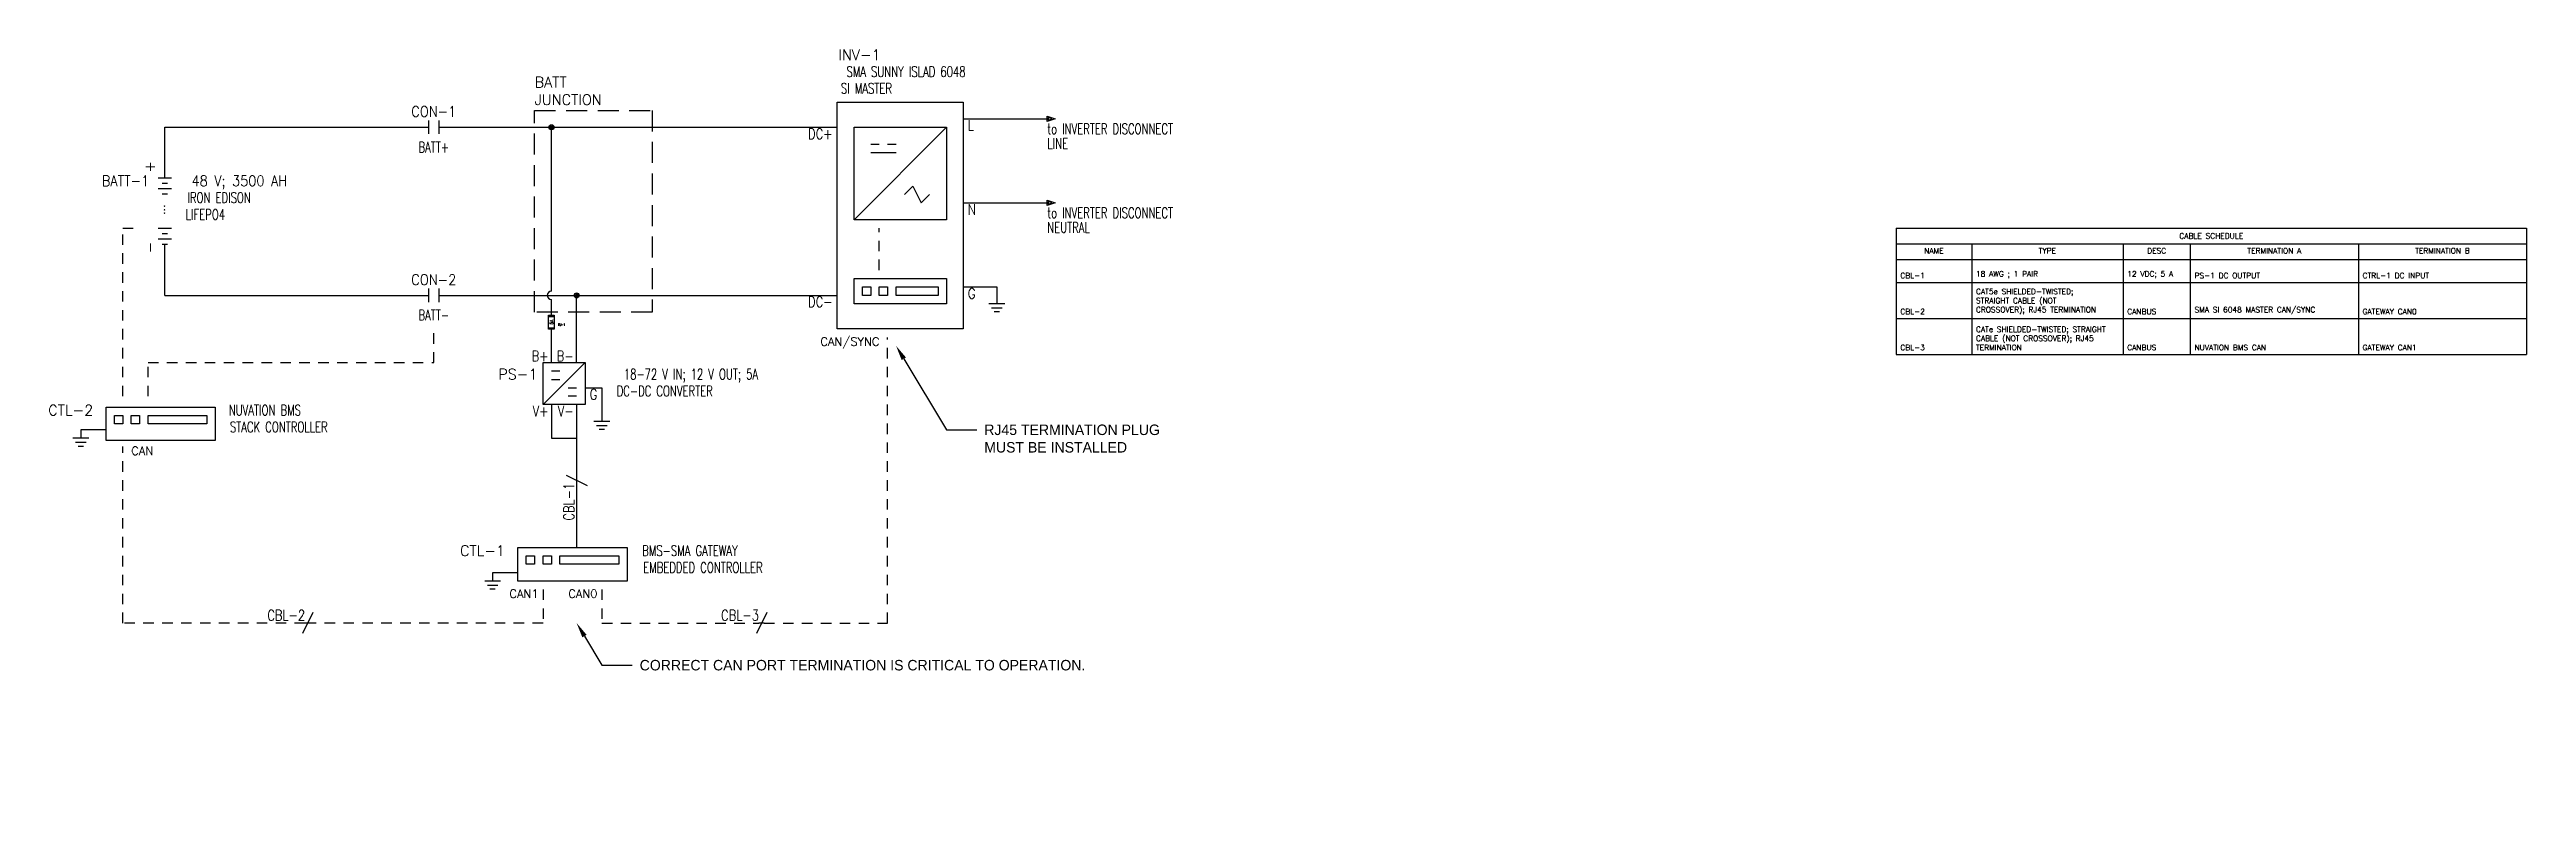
# Model space of a CAD drawing. Header units: inches. Extents: x 0.1 to 45.7, y 1.4 to 61.7.
# Drawn here: x 0.13 to 29.6, y 1.44 to 10.32 of the extents above; entities that cross this region are included whole.
import ezdxf
from ezdxf import colors
from ezdxf.entities.mleader import LeaderData, LeaderLine
from ezdxf.enums import TextEntityAlignment as Align
from ezdxf.math import Vec2, Vec3

# ---------------------------------------------------------------- set-up
doc = ezdxf.new("R2010")
doc.units = ezdxf.units.IN
doc.header["$LTSCALE"] = 0.5
doc.header["$MEASUREMENT"] = 0
doc.linetypes.add('DASHED', pattern=[0.75, 0.5, -0.25])
doc.linetypes.add('DASHED2', pattern=[0.375, 0.25, -0.125])
for name, color, linetype in [('COMMS', 142, 'DASHED2'), ('DESC', 150, 'Continuous'), ('DESCCHILD', 20, 'Continuous'), ('MISC', 7, 'Continuous'), ('SYMS', 7, 'Continuous'), ('TAGS', 150, 'Continuous'), ('TERMS', 123, 'Continuous'), ('WIRES', 7, 'Continuous'), ('XREF', 7, 'Continuous')]:
    doc.layers.add(name, color=color, linetype=linetype)
doc.styles.add('Roman', font='romans')
doc.styles.add('WD', font='romans.shx')

msp = doc.modelspace()

# ---------------------------------------------------------------- texts
at = {"insert": (5.9, 10), "char_height": 0.125, "attachment_point": 1, "style": 'Roman'}
msp.add_mtext_dynamic_manual_height_columns('BATT JUNCTION', width=1, gutter_width=1.25, heights=[0], dxfattribs=at)
at = {"insert": (1.4, 8.355), "char_height": 0.1, "attachment_point": 1, "rotation": 90, "style": 'Roman'}
msp.add_mtext_dynamic_manual_height_columns('...', width=0.7, gutter_width=1.25, heights=[0], dxfattribs=at)
at = {"layer": 'TERMS', "char_height": 0.1, "attachment_point": 1, "style": 'Roman'}
for s, insert in [('CAN/SYNC', (9.3, 6.9)), ('CAN', (1.1, 5.6)), ('CAN1', (5.6, 3.9)), ('CAN0', (6.3, 3.9))]:
    msp.add_mtext_dynamic_manual_height_columns(s, width=0.5, gutter_width=1.25, heights=[0], dxfattribs=dict(at, insert=insert))

# ---------------------------------------------------------------- blocks, each defined once
blk = doc.blocks.new('HBA1')
for p, q in [((-0.094, 0.031), (-0.094, -0.031)), ((-0.031, 0.078), (-0.031, -0.078)), ((0.031, 0.031), (0.031, -0.031)), ((0.094, 0.078), (0.094, -0.078))]:
    blk.add_line(p, q)
at = {"style": 'WD'}
for tag, width, p in [('INST', 0.7, (0.006, 0.466)), ('LOC', 0.7, (0.006, 0.296)), ('TAG1', 0.9, (0, 0.14)), ('RATING1', 0.9, (0.006, -0.219)), ('DESC1', 0.7, (0, -0.375)), ('DESC2', 0.7, (0, -0.531))]:
    blk.add_attdef(tag, text='', height=0.125, dxfattribs=dict(at, width=width)).set_placement(p, align=Align.CENTER)
at = {"linetype": 'Continuous', "style": 'WD'}
blk.add_attdef('TERM01', text='', height=0.125, dxfattribs=at).set_placement((-0.122, 0.09), align=Align.TOP_RIGHT)
at = {"style": 'WD', "flags": 1}
for tag, p in [('X4TERM01', (-0.094, 0)), ('X1TERM02', (0.094, 0))]:
    blk.add_attdef(tag, p, '', height=0.0125, dxfattribs=at)
at = {"linetype": 'Continuous', "style": 'WD', "flags": 9}
blk.add_attdef('ASSYCODE', text='', height=0.01, dxfattribs=at).set_placement((0.001, 0.059), align=Align.CENTER)
at = {"style": 'WD', "flags": 9}
blk.add_attdef('FAMILY', text='', height=0.01, dxfattribs=at).set_placement((-0.005, 0.107), align=Align.CENTER)
at = {"linetype": 'Continuous', "style": 'WD', "flags": 1}
for tag, p in [('MFG', (0, 0.078)), ('CAT', (0, 0.097))]:
    blk.add_attdef(tag, text='', height=0.01, dxfattribs=at).set_placement(p, align=Align.MIDDLE)
at = {"linetype": 'Continuous', "style": 'WD'}
blk.add_attdef('TERM02', text='', height=0.125, dxfattribs=at).set_placement((0.122, 0.09), align=Align.TOP_LEFT)
blk = doc.blocks.new('HDV1_002')
for p, q in [((0, 0), (0.5, 0.5)), ((0.1, 0.4), (0.2, 0.4)), ((0.1, 0.3), (0.2, 0.3)), ((0.3, 0.2), (0.4, 0.2)), ((0.4, 0.1), (0.3, 0.1))]:
    blk.add_line(p, q)
blk.add_lwpolyline([(0, 0.5), (0.5, 0.5), (0.5, 0), (0, 0)], close=True)
at = {"style": 'WD', "width": 0.8}
for tag, p in [('TERM01', (0.065, 0.515)), ('TERM02', (0.365, 0.515))]:
    blk.add_attdef(tag, text='', height=0.125, dxfattribs=at).set_placement(p, align=Align.RIGHT)
at = {"style": 'WD'}
blk.add_attdef('TAG1', text='', height=0.125, dxfattribs=at).set_placement((-0.3, 0.3), align=Align.CENTER)
at = {"style": 'WD', "flags": 1}
for tag, p in [('X2TERM01', (0.1, 0.5)), ('X2TERM02', (0.4, 0.5)), ('X8TERM04', (0.1, 0)), ('X8TERM05', (0.4, 0)), ('X1TERM03', (0.5, 0.2))]:
    blk.add_attdef(tag, p, '', height=0.005, dxfattribs=at)
at = {"style": 'WD', "width": 0.7}
for tag, p in [('RATING2', (-0.3, -0.1)), ('DESC2', (-0.3, 0.1))]:
    blk.add_attdef(tag, text='', height=0.125, dxfattribs=at).set_placement(p, align=Align.CENTER)
at = {"style": 'WD', "width": 0.8}
blk.add_attdef('TERM03', text='', height=0.125, dxfattribs=at).set_placement((0.555, 0.185), align=Align.TOP_LEFT)
for tag, p in [('TERM04', (0.065, -0.015)), ('TERM05', (0.365, -0.015))]:
    blk.add_attdef(tag, text='', height=0.125, dxfattribs=at).set_placement(p, align=Align.TOP_RIGHT)
blk = doc.blocks.new('WDDOT')
for radius in [0.03, 0.0187, 0.00929]:
    blk.add_circle((0, 0), radius)
blk = doc.blocks.new('HCR21')
at = {"linetype": 'Continuous'}
for p, q in [((-0.062, 0.08), (-0.062, -0.08)), ((0.062, 0.08), (0.062, -0.08))]:
    blk.add_line(p, q, dxfattribs=at)
at = {"style": 'WD'}
for tag, width, p in [('INST', 0.7, (0, 0.451)), ('LOC', 0.7, (0, 0.281)), ('TAG2', 0.9, (0, 0.125)), ('XREF', 0.7, (0, -0.297)), ('DESC1', 0.7, (0, -0.449)), ('DESC2', 0.7, (0, -0.597)), ('DESC3', 0.7, (0, -0.744))]:
    blk.add_attdef(tag, text='', height=0.125, dxfattribs=dict(at, width=width)).set_placement(p, align=Align.CENTER)
for tag, p, height, flags in [('X4TERM01', (-0.062, 0), 0.0125, 1), ('X1TERM02', (0.062, 0), 0.0125, 1), ('FAMILY', (0.097, 0.053), 0.01, 9), ('CONTACT', (0.097, 0.036), 0.01, 1)]:
    blk.add_attdef(tag, p, '', height=height, dxfattribs=dict(at, flags=flags))
for tag, p in [('X2LINK', (0, 0.125)), ('X8LINK', (0, -0.125))]:
    blk.add_attdef(tag, p, '', height=0.01, dxfattribs=at)
at = {"linetype": 'Continuous', "style": 'WD', "flags": 8}
blk.add_attdef('TERM01', text='', height=0.125, dxfattribs=at).set_placement((-0.125, -0.016), align=Align.TOP_RIGHT)
blk.add_attdef('TERM02', text='', height=0.125, dxfattribs=at).set_placement((0.125, -0.016), align=Align.TOP_LEFT)
blk = doc.blocks.new('VGND2')
for p, q in [((0.09375, 0), (-0.09375, 0)), ((-0.0625, -0.046875), (0.0625, -0.046875)), ((-0.03125, -0.09375), (0.03125, -0.09375))]:
    blk.add_line(p, q)
at = {"style": 'WD', "flags": 1}
blk.add_attdef('X2TERM01', (0, 0), '', height=0.01, dxfattribs=at)
blk = doc.blocks.new('VW01')
for p, q in [((-0.125, 0.062), (0.125, -0.062)), ((0, 0.031), (0, -0.031))]:
    blk.add_line(p, q)
at = {"style": 'WD', "width": 0.8}
blk.add_attdef('RATING1', (-0.031, 0.094), '', height=0.125, rotation=90, dxfattribs=at)
at = {"style": 'WD', "width": 0.7, "flags": 1}
for tag, p in [('INST', (-0.357, 0)), ('LOC', (-0.188, 0)), ('XREF', (0.3, -0.062)), ('DESC1', (0.456, -0.062)), ('DESC2', (0.613, -0.062))]:
    blk.add_attdef(tag, text='', height=0.125, rotation=90, dxfattribs=at).set_placement(p, align=Align.CENTER)
at = {"style": 'WD', "flags": 9}
blk.add_attdef('FAMILY', text='', height=0.01, rotation=90, dxfattribs=at).set_placement((-0.118, 0.023), align=Align.CENTER)
at = {"style": 'WD'}
for tag, p in [('X4LINK', (-0.125, 0)), ('X1LINK', (0.125, 0))]:
    blk.add_attdef(tag, p, '', height=0.01, dxfattribs=at)
at = {"linetype": 'Continuous', "style": 'WD', "flags": 9}
blk.add_attdef('ASSYCODE', text='', height=0.01, rotation=90, dxfattribs=at).set_placement((-0.042, 0.029), align=Align.CENTER)
at = {"style": 'WD', "flags": 1}
for tag, p in [('X2TERM01', (0, 0.031)), ('X8TERM01', (0, -0.031))]:
    blk.add_attdef(tag, p, '', height=0.0125, dxfattribs=at)
at = {"style": 'WD', "width": 0.8, "flags": 1}
blk.add_attdef('CAT', text='', height=0.0938, rotation=90, dxfattribs=at).set_placement((0.031, 0.031), align=Align.TOP_LEFT)
at = {"style": 'WD', "width": 0.8}
blk.add_attdef('TAG1', text='', height=0.125, rotation=90, dxfattribs=at).set_placement((-0.031, -0.031), align=Align.RIGHT)
at = {"style": 'WD', "width": 0.8, "flags": 1}
blk.add_attdef('MFG', text='', height=0.0938, rotation=90, dxfattribs=at).set_placement((0.031, -0.125), align=Align.TOP_RIGHT)
blk = doc.blocks.new('HDV1_003')
for points in [[(0, 0.4), (1.3, 0.4), (1.3, 0), (0, 0)], [(0.1, 0.3), (0.2, 0.3), (0.2, 0.2), (0.1, 0.2)], [(0.3, 0.3), (0.4, 0.3), (0.4, 0.2), (0.3, 0.2)], [(0.5, 0.3), (1.2, 0.3), (1.2, 0.2), (0.5, 0.2)]]:
    blk.add_lwpolyline(points, close=True)
at = {"style": 'WD'}
blk.add_attdef('TAG1', text='', height=0.125, dxfattribs=at).set_placement((-0.5, 0.3), align=Align.CENTER)
at = {"style": 'WD', "width": 0.7}
for tag, p in [('DESC1', (1.6, 0.3)), ('DESC2', (1.6, 0.1))]:
    blk.add_attdef(tag, text='', height=0.125, dxfattribs=at).set_placement(p, align=Align.CENTER)
blk = doc.blocks.new('HW01')
for p, q in [((0.062, 0.125), (-0.062, -0.125)), ((0.031, 0), (-0.031, 0))]:
    blk.add_line(p, q)
at = {"style": 'WD', "width": 0.7, "flags": 1}
for tag, p in [('INST', (0, 0.357)), ('LOC', (0, 0.188)), ('XREF', (0, -0.3)), ('DESC1', (0, -0.456)), ('DESC2', (0, -0.613))]:
    blk.add_attdef(tag, text='', height=0.125, dxfattribs=at).set_placement(p, align=Align.CENTER)
at = {"style": 'WD', "width": 0.8}
blk.add_attdef('TAG1', text='', height=0.125, dxfattribs=at).set_placement((-0.031, 0.031), align=Align.RIGHT)
at = {"style": 'WD', "flags": 1}
for tag, p in [('X4TERM01', (-0.031, 0)), ('X1TERM01', (0.031, 0))]:
    blk.add_attdef(tag, p, '', height=0.0125, dxfattribs=at)
at = {"linetype": 'Continuous', "style": 'WD', "flags": 9}
blk.add_attdef('ASSYCODE', text='', height=0.01, dxfattribs=at).set_placement((0.029, 0.042), align=Align.CENTER)
at = {"style": 'WD'}
for tag, p in [('X2LINK', (0, 0.125)), ('X8LINK', (0, -0.125))]:
    blk.add_attdef(tag, p, '', height=0.01, dxfattribs=at)
at = {"style": 'WD', "flags": 9}
blk.add_attdef('FAMILY', text='', height=0.01, dxfattribs=at).set_placement((0.023, 0.118), align=Align.CENTER)
at = {"style": 'WD', "width": 0.8}
blk.add_attdef('RATING1', (0.094, 0.031), '', height=0.125, dxfattribs=at)
at = {"style": 'WD', "width": 0.8, "flags": 1}
blk.add_attdef('MFG', text='', height=0.0938, dxfattribs=at).set_placement((-0.125, -0.031), align=Align.TOP_RIGHT)
blk.add_attdef('CAT', text='', height=0.0938, dxfattribs=at).set_placement((0.031, -0.031), align=Align.TOP_LEFT)
blk = doc.blocks.new('HDV1_004')
for p, q in [((0.2, 1.3), (1.3, 2.4)), ((0.4, 2.2), (0.5, 2.2)), ((0.4, 2.1), (0.7, 2.1)), ((0.6, 2.2), (0.7, 2.2))]:
    blk.add_line(p, q)
at = {"linetype": 'DASHED2'}
blk.add_line((0.5, 0.7), (0.5, 1.2), dxfattribs=at)
for points in [[(0, 2.7), (1.5, 2.7), (1.5, 0), (0, 0)], [(0.2, 2.4), (1.3, 2.4), (1.3, 1.3), (0.2, 1.3)], [(0.2, 0.6), (1.3, 0.6), (1.3, 0.3), (0.2, 0.3)], [(0.3, 0.5), (0.4, 0.5), (0.4, 0.4), (0.3, 0.4)], [(0.5, 0.5), (0.6, 0.5), (0.6, 0.4), (0.5, 0.4)], [(0.7, 0.5), (1.2, 0.5), (1.2, 0.4), (0.7, 0.4)]]:
    blk.add_lwpolyline(points, close=True)
blk.add_lwpolyline([(0.8, 1.6), (0.9, 1.7), (1, 1.5), (1.1, 1.6)])
at = {"style": 'WD'}
blk.add_attdef('TAG1', text='', height=0.125, dxfattribs=at).set_placement((0.2, 3.3), align=Align.CENTER)
at = {"style": 'WD', "width": 0.7}
for tag, p in [('DESC1', (0.2, 3)), ('DESC2', (0.2, 2.8))]:
    blk.add_attdef(tag, text='', height=0.125, dxfattribs=at).set_placement(p, align=Align.CENTER)
at = {"style": 'WD', "width": 0.8}
for tag, p in [('TERM01', (-0.055, 2.385)), ('TERM02', (-0.055, 0.385))]:
    blk.add_attdef(tag, text='', height=0.125, dxfattribs=at).set_placement(p, align=Align.TOP_RIGHT)
at = {"style": 'WD', "flags": 1}
for tag, p in [('X4TERM01', (0, 2.4)), ('X1TERM03', (1.5, 2.5)), ('X1TERM04', (1.5, 1.5)), ('X4TERM02', (0, 0.4)), ('X1TERM05', (1.5, 0.5))]:
    blk.add_attdef(tag, p, '', height=0.005, dxfattribs=at)
at = {"style": 'WD', "width": 0.8}
for tag, p in [('TERM03', (1.555, 2.485)), ('TERM04', (1.555, 1.485)), ('TERM05', (1.555, 0.485))]:
    blk.add_attdef(tag, text='', height=0.125, dxfattribs=at).set_placement(p, align=Align.TOP_LEFT)
blk = doc.blocks.new('HA1S1')
for points in [[(0, 0), (0, 0.031), (0.094, 0), (0, -0.031), (0, 0)], [(0.011, 0.016), (0.011, -0.016), (0.058, 0), (0.011, 0.016)]]:
    blk.add_lwpolyline(points)
at = {"style": 'WD', "flags": 1}
for tag, p in [('SIGCODE', (-0.02, 0.047)), ('X4TERM01', (0, 0))]:
    blk.add_attdef(tag, p, '', height=0.01, dxfattribs=at)
at = {"style": 'WD', "width": 0.8, "flags": 8}
blk.add_attdef('WIRENO', (0, 0.087), '', height=0.125, dxfattribs=at)
at = {"style": 'WD', "width": 0.7}
for tag, p in [('XREF', (0, -0.181)), ('DESC1', (0, -0.356))]:
    blk.add_attdef(tag, p, '', height=0.125, dxfattribs=at)
blk = doc.blocks.new('*T21')
at = {"color": 0, "linetype": 'ByBlock', "lineweight": -2, "transparency": 16777216}
for p, q in [((0, 0), (7.5, 0)), ((0, 0), (0, -1.503)), ((7.5, 0), (7.5, -1.503)), ((0, -0.187), (7.5, -0.187)), ((0.9, -0.187), (0.9, -1.503)), ((2.7, -0.187), (2.7, -1.503)), ((3.5, -0.187), (3.5, -1.503)), ((5.5, -0.187), (5.5, -1.503)), ((0, -0.373), (7.5, -0.373)), ((0, -0.647), (7.5, -0.647)), ((0, -1.075), (7.5, -1.075)), ((0, -1.503), (7.5, -1.503))]:
    blk.add_line(p, q, dxfattribs=at)
at = {"color": 0, "transparency": 16777216, "char_height": 0.065, "style": 'Roman'}
for s, insert, width, attachment_point in [('NAME', (0.45, -0.237), 0.8, 2), ('TYPE', (1.8, -0.237), 1.7, 2), ('DESC', (3.1, -0.237), 0.7, 2), ('CABLE SCHEDULE', (3.75, -0.093), 7.4, 5), ('TERMINATION A', (4.5, -0.237), 1.9, 2), ('TERMINATION B', (6.5, -0.237), 1.9, 2), ('CBL-1', (0.05, -0.597), 0.8, 7), ('18 AWG ; 1 PAIR', (0.95, -0.597), 1.7, 7), ('12 VDC; 5 A', (2.75, -0.597), 0.7, 7), ('PS-1 DC OUTPUT', (3.55, -0.597), 1.9, 7), ('CTRL-1 DC INPUT', (5.55, -0.597), 1.9, 7), ('CAT5e SHIELDED-TWISTED; STRAIGHT CABLE (NOT CROSSOVER); RJ45 TERMINATION', (0.95, -1.025), 1.7, 7), ('CBL-2', (0.05, -1.025), 0.8, 7), ('CATe SHIELDED-TWISTED; STRAIGHT CABLE (NOT CROSSOVER); RJ45 TERMINATION', (0.95, -1.453), 1.7, 7), ('CANBUS', (2.75, -1.025), 0.7, 7), ('SMA SI 6048 MASTER CAN/SYNC', (3.55, -1.025), 1.9, 7), ('GATEWAY CAN0', (5.55, -1.025), 1.9, 7), ('CBL-3', (0.05, -1.453), 0.8, 7), ('CANBUS', (2.75, -1.453), 0.7, 7), ('NUVATION BMS CAN', (3.55, -1.453), 1.9, 7), ('GATEWAY CAN1', (5.55, -1.453), 1.9, 7)]:
    blk.add_mtext(s, dxfattribs=dict(at, insert=insert, width=width, attachment_point=attachment_point))
blk = doc.blocks.new('VFU0')
for p, q in [((-0.078, -0.188), (-0.078, 0.188)), ((-0.078, 0.188), (0.078, 0.188)), ((-0.078, 0.156), (0.078, 0.156)), ((0.078, 0.188), (0.078, -0.188)), ((-0.078, -0.156), (0.078, -0.156)), ((0.078, -0.188), (-0.078, -0.188))]:
    blk.add_line(p, q)
at = {"linetype": 'Continuous', "style": 'WD'}
for tag, height, flags, p in [('TERM01', 0.0625, 8, (-0.055, 0.207)), ('ASSYCODE', 0.01, 9, (-0.078, -0.105)), ('MFG', 0.01, 9, (-0.08, -0.088)), ('CAT', 0.01, 9, (-0.08, -0.073))]:
    blk.add_attdef(tag, text='', height=height, dxfattribs=dict(at, flags=flags)).set_placement(p, align=Align.RIGHT)
at = {"style": 'WD', "width": 0.7}
blk.add_attdef('RATING1', text='', height=0.0938, rotation=90, dxfattribs=at).set_placement((0, 0), align=Align.MIDDLE_CENTER)
at = {"color": 7, "style": 'WD', "flags": 1}
for tag, p in [('X2TERM01', (0, 0.188)), ('X8TERM02', (0, -0.188))]:
    blk.add_attdef(tag, p, '', height=0.01, dxfattribs=at)
at = {"style": 'WD', "width": 0.7}
for tag, p in [('INST', (0.185, 0.163)), ('LOC', (0.185, 0.078)), ('DESC1', (0.18, -0.103)), ('DESC2', (0.18, -0.197)), ('DESC3', (0.18, -0.281))]:
    blk.add_attdef(tag, p, '', height=0.0625, dxfattribs=at)
at = {"linetype": 'Continuous', "style": 'WD', "flags": 8}
blk.add_attdef('TERM02', text='', height=0.0625, dxfattribs=at).set_placement((-0.041, -0.213), align=Align.TOP_RIGHT)
at = {"style": 'WD', "flags": 9}
blk.add_attdef('FAMILY', text='', height=0.01, dxfattribs=at).set_placement((-0.08, -0.036), align=Align.RIGHT)

# ---------------------------------------------------------------- linework, layer by layer
at = {"color": 253, "linetype": 'DASHED'}
msp.add_lwpolyline([(5.9, 9.6), (7.3, 9.6), (7.3, 7.2), (5.9, 7.2)], close=True, dxfattribs=at)
at = {"layer": 'COMMS'}
for p, q in [((1, 6.2), (1, 8.2)), ((1, 8.2), (1.2, 8.2)), ((4.7, 6.6), (4.7, 7)), ((10.1, 3.5), (10.1, 6.9)), ((1.3, 6.2), (1.3, 6.6)), ((1.3, 6.6), (4.7, 6.6)), ((1, 3.5), (1, 5.6)), ((6, 3.9), (6, 3.5)), ((6.7, 3.9), (6.7, 3.5)), ((3.169, 3.5), (1, 3.5)), ((6, 3.5), (3.231, 3.5)), ((6.7, 3.5), (8.569, 3.5)), ((8.631, 3.5), (10.1, 3.5))]:
    msp.add_line(p, q, dxfattribs=at)
at = {"layer": 'WIRES'}
for p, q in [((11, 9.5), (12, 9.5)), ((1.5, 9.4), (4.638, 9.4)), ((1.5, 8.794), (1.5, 9.4)), ((4.763, 9.4), (9.5, 9.4)), ((6.1, 7.45), (6.1, 9.4)), ((11, 8.5), (12, 8.5)), ((1.5, 7.703), (1.5, 8.006)), ((1.5, 7.4), (1.5, 7.703)), ((1.5, 7.4), (4.638, 7.4)), ((4.763, 7.4), (9.5, 7.4)), ((6.4, 6.999), (6.4, 7.4)), ((11, 7.5), (11.4, 7.5)), ((11.4, 7.5), (11.4, 7.3)), ((6.1, 7.163), (6.1, 7.35)), ((6.1, 6.6), (6.1, 6.999)), ((6.4, 6.6), (6.4, 6.999)), ((6.5, 6.3), (6.7, 6.3)), ((6.7, 6.3), (6.7, 5.9)), ((6.1, 6.1), (6.1, 5.7)), ((6.4, 6.1), (6.4, 5.231)), ((0.8, 5.8), (0.5, 5.8)), ((0.5, 5.8), (0.5, 5.7)), ((6.1, 5.7), (6.4, 5.7)), ((6.4, 5.169), (6.4, 4.4)), ((5.7, 4.1), (5.4, 4.1)), ((5.4, 4.1), (5.4, 4))]:
    msp.add_line(p, q, dxfattribs=at)
msp.add_arc((6.1, 7.4), 0.05, 90, 270, dxfattribs=at)

# ---------------------------------------------------------------- block references
msp.add_blockref('*T21', (22.1, 8.2))
at = {"layer": 'SYMS'}
ref = msp.add_blockref('HDV1_004', (9.5, 7), dxfattribs=at)
ref.add_attrib('TERM01', 'DC+', dxfattribs={"layer": 'TERMS', "height": 0.125, "style": 'WD', "width": 0.8}).set_placement((9.445, 9.385), align=Align.TOP_RIGHT)
ref.add_attrib('TERM02', 'DC-', dxfattribs={"layer": 'TERMS', "height": 0.125, "style": 'WD', "width": 0.8}).set_placement((9.445, 7.385), align=Align.TOP_RIGHT)
ref.add_attrib('TERM03', 'L', dxfattribs={"layer": 'TERMS', "height": 0.125, "style": 'WD', "width": 0.8}).set_placement((11.055, 9.485), align=Align.TOP_LEFT)
ref.add_attrib('TERM04', 'N', dxfattribs={"layer": 'TERMS', "height": 0.125, "style": 'WD', "width": 0.8}).set_placement((11.055, 8.485), align=Align.TOP_LEFT)
ref.add_attrib('TERM05', 'G', dxfattribs={"layer": 'TERMS', "height": 0.125, "style": 'WD', "width": 0.8}).set_placement((11.055, 7.485), align=Align.TOP_LEFT)
ref.add_attrib('TAG1', 'INV-1', dxfattribs={"layer": 'TAGS', "height": 0.125, "style": 'WD'}).set_placement((9.765, 10.2), align=Align.CENTER)
ref.add_attrib('DESC1', 'SMA SUNNY ISLAD 6048', dxfattribs={"layer": 'DESC', "height": 0.125, "style": 'WD', "width": 0.7}).set_placement((10.319, 10), align=Align.CENTER)
ref.add_attrib('DESC2', 'SI MASTER', dxfattribs={"layer": 'DESC', "height": 0.125, "style": 'WD', "width": 0.7}).set_placement((9.848, 9.8), align=Align.CENTER)
ref = msp.add_blockref('HCR21', (4.7, 9.4), dxfattribs=at)
ref.add_attrib('DESC1', 'BATT+', dxfattribs={"layer": 'DESCCHILD', "height": 0.125, "style": 'WD', "width": 0.7}).set_placement((4.7, 9.1), align=Align.CENTER)
ref.add_attrib('TAG2', 'CON-1', dxfattribs={"layer": 'TAGS', "height": 0.125, "style": 'WD', "width": 0.9}).set_placement((4.7, 9.525), align=Align.CENTER)
ref = msp.add_blockref('HA1S1', (12, 9.5), dxfattribs=at)
ref.add_attrib('DESC1', 'LINE', (12, 9.144), dxfattribs={"layer": 'DESC', "height": 0.125, "style": 'WD', "width": 0.7})
ref.add_attrib('XREF', 'to INVERTER DISCONNECT', (12, 9.319), dxfattribs={"layer": 'XREF', "height": 0.125, "style": 'WD', "width": 0.7})
for name, p in [('WDDOT', (6.1, 9.4)), ('WDDOT', (6.4, 7.4)), ('VGND2', (11.4, 7.3)), ('VGND2', (6.7, 5.9)), ('VGND2', (0.5, 5.7)), ('VGND2', (5.4, 4))]:
    msp.add_blockref(name, p, dxfattribs=at)
ref = msp.add_blockref('HBA1', (1.5, 8.7), dxfattribs=dict(at, xscale=-1, rotation=270))
ref.add_attrib('DESC2', 'LIFEPO4', dxfattribs={"layer": 'DESC', "height": 0.125, "style": 'WD', "width": 0.7}).set_placement((1.982, 8.3), align=Align.CENTER)
ref.add_attrib('DESC1', 'IRON EDISON', dxfattribs={"layer": 'DESC', "height": 0.125, "style": 'WD', "width": 0.7}).set_placement((2.146, 8.5), align=Align.CENTER)
ref.add_attrib('RATING1', '48 V; 3500 AH', dxfattribs={"layer": 'MISC', "height": 0.125, "style": 'WD', "width": 0.9}).set_placement((2.387, 8.7), align=Align.CENTER)
ref.add_attrib('TERM02', '+', dxfattribs={"layer": 'TERMS', "linetype": 'Continuous', "height": 0.125, "rotation": 270, "style": 'WD'}).set_placement((1.4, 9), align=Align.TOP_LEFT)
ref.add_attrib('TAG1', 'BATT-1', dxfattribs={"layer": 'TAGS', "height": 0.125, "style": 'WD', "width": 0.9}).set_placement((1.032, 8.7), align=Align.CENTER)
ref = msp.add_blockref('HA1S1', (12, 8.5), dxfattribs=at)
ref.add_attrib('DESC1', 'NEUTRAL', (12, 8.144), dxfattribs={"layer": 'DESC', "height": 0.125, "style": 'WD', "width": 0.7})
ref.add_attrib('XREF', 'to INVERTER DISCONNECT', (12, 8.319), dxfattribs={"layer": 'XREF', "height": 0.125, "style": 'WD', "width": 0.7})
ref = msp.add_blockref('HBA1', (1.5, 8.1), dxfattribs=dict(at, xscale=-1, rotation=270))
ref.add_attrib('TERM01', '-', dxfattribs={"layer": 'TERMS', "linetype": 'Continuous', "height": 0.125, "rotation": 270, "style": 'WD'}).set_placement((1.4, 7.9), align=Align.TOP_RIGHT)
ref = msp.add_blockref('HCR21', (4.7, 7.4), dxfattribs=at)
ref.add_attrib('DESC1', 'BATT-', dxfattribs={"layer": 'DESCCHILD', "height": 0.125, "style": 'WD', "width": 0.7}).set_placement((4.7, 7.103), align=Align.CENTER)
ref.add_attrib('TAG2', 'CON-2', dxfattribs={"layer": 'TAGS', "height": 0.125, "style": 'WD', "width": 0.9}).set_placement((4.7, 7.525), align=Align.CENTER)
ref = msp.add_blockref('VFU0', (6.1, 7.081), dxfattribs=dict(at, xscale=0.4350238407497216, yscale=0.4350238407497216, zscale=0.4350238407497216))
ref.add_attrib('DESC1', 'FU-1', (6.178, 7.036), dxfattribs={"layer": 'DESC', "height": 0.0272, "style": 'WD', "width": 0.7})
ref.add_attrib('RATING1', '5A', dxfattribs={"layer": '0', "height": 0.0408, "rotation": 90, "style": 'WD', "width": 0.7}).set_placement((6.1, 7.081), align=Align.MIDDLE_CENTER)
ref = msp.add_blockref('HDV1_002', (6, 6.1), dxfattribs=at)
ref.add_attrib('TAG1', 'PS-1', dxfattribs={"layer": 'TAGS', "height": 0.125, "style": 'WD'}).set_placement((5.7, 6.4), align=Align.CENTER)
ref.add_attrib('DESC2', 'DC-DC CONVERTER', dxfattribs={"layer": 'DESC', "height": 0.125, "style": 'WD', "width": 0.7}).set_placement((7.448, 6.2), align=Align.CENTER)
ref.add_attrib('RATING2', '18-72 V IN; 12 V OUT; 5A', dxfattribs={"layer": 'MISC', "height": 0.125, "style": 'WD', "width": 0.7}).set_placement((7.76, 6.4), align=Align.CENTER)
ref.add_attrib('TERM01', 'B+', dxfattribs={"layer": 'TERMS', "height": 0.125, "style": 'WD', "width": 0.8}).set_placement((6.065, 6.615), align=Align.RIGHT)
ref.add_attrib('TERM02', 'B-', dxfattribs={"layer": 'TERMS', "height": 0.125, "style": 'WD', "width": 0.8}).set_placement((6.365, 6.615), align=Align.RIGHT)
ref.add_attrib('TERM03', 'G', dxfattribs={"layer": 'TERMS', "height": 0.125, "style": 'WD', "width": 0.8}).set_placement((6.555, 6.285), align=Align.TOP_LEFT)
ref.add_attrib('TERM04', 'V+', dxfattribs={"layer": 'TERMS', "height": 0.125, "style": 'WD', "width": 0.8}).set_placement((6.065, 6.085), align=Align.TOP_RIGHT)
ref.add_attrib('TERM05', 'V-', dxfattribs={"layer": 'TERMS', "height": 0.125, "style": 'WD', "width": 0.8}).set_placement((6.365, 6.085), align=Align.TOP_RIGHT)
ref = msp.add_blockref('HDV1_003', (0.8, 5.671), dxfattribs=at)
ref.add_attrib('TAG1', 'CTL-2', dxfattribs={"layer": 'TAGS', "height": 0.125, "style": 'WD'}).set_placement((0.38, 5.971), align=Align.CENTER)
ref.add_attrib('DESC1', 'NUVATION BMS', dxfattribs={"layer": 'DESC', "height": 0.125, "style": 'WD', "width": 0.7}).set_placement((2.69, 5.971), align=Align.CENTER)
ref.add_attrib('DESC2', 'STACK CONTROLLER', dxfattribs={"layer": 'DESC', "height": 0.125, "style": 'WD', "width": 0.7}).set_placement((2.856, 5.771), align=Align.CENTER)
ref = msp.add_blockref('VW01', (6.4, 5.2), dxfattribs=at)
ref.add_attrib('TAG1', 'CBL-1', dxfattribs={"layer": 'TAGS', "height": 0.125, "rotation": 90, "style": 'WD', "width": 0.8}).set_placement((6.369, 5.169), align=Align.RIGHT)
ref = msp.add_blockref('HDV1_003', (5.7, 4), dxfattribs=at)
ref.add_attrib('TAG1', 'CTL-1', dxfattribs={"layer": 'TAGS', "height": 0.125, "style": 'WD'}).set_placement((5.28, 4.3), align=Align.CENTER)
ref.add_attrib('DESC1', 'BMS-SMA GATEWAY', dxfattribs={"layer": 'DESC', "height": 0.125, "style": 'WD', "width": 0.7}).set_placement((7.748, 4.3), align=Align.CENTER)
ref.add_attrib('DESC2', 'EMBEDDED CONTROLLER', dxfattribs={"layer": 'DESC', "height": 0.125, "style": 'WD', "width": 0.7}).set_placement((7.902, 4.1), align=Align.CENTER)
ref = msp.add_blockref('HW01', (3.2, 3.5), dxfattribs=at)
ref.add_attrib('TAG1', 'CBL-2', dxfattribs={"layer": 'TAGS', "height": 0.125, "style": 'WD', "width": 0.8}).set_placement((3.169, 3.531), align=Align.RIGHT)
ref = msp.add_blockref('HW01', (8.6, 3.5), dxfattribs=at)
ref.add_attrib('TAG1', 'CBL-3', dxfattribs={"layer": 'TAGS', "height": 0.125, "style": 'WD', "width": 0.8}).set_placement((8.569, 3.531), align=Align.RIGHT)

msp.set_redraw_order([(e.dxf.handle, doc.entitydb.next_handle()) for e in msp.query("TEXT MTEXT ATTDEF DIMENSION ARC_DIMENSION")])  # texts and dimensions are drawn at this point

# ---------------------------------------------------------------- leaders
ml = msp.add_multileader_mtext('Standard')
ml.set_content('RJ45 TERMINATION PLUG \\PMUST BE INSTALLED', color=256)
ml.set_leader_properties()
ml.build(insert=Vec2(0, 0))
ml.multileader.update_dxf_attribs({"text_right_attachment_type": 6, "dogleg_length": 0.36, "arrow_head_size": 0.18})
ctx = ml.context
ctx.base_point, ctx.char_height, ctx.arrow_head_size, ctx.landing_gap_size, ctx.plane_origin = Vec3(11.16, 5.8), 0.125, 0.18, 0.09, Vec3(10.2, 6.8)
ctx.right_attachment = 6
notes = []
notes.append((ctx, [(0, (1, 1, 0), (10.8, 5.8), (1, 0), 0.36, [(0, [(10.2, 6.8)], 0, [])])]))
ctx.mtext.insert, ctx.mtext.flow_direction = Vec3(11.25, 5.863), 5
ml = msp.add_multileader_mtext('Standard')
ml.set_content('CORRECT CAN PORT TERMINATION IS CRITICAL TO OPERATION.', color=256)
ml.set_leader_properties()
ml.build(insert=Vec2(0, 0))
ml.multileader.update_dxf_attribs({"text_right_attachment_type": 6, "dogleg_length": 0.36, "arrow_head_size": 0.18})
ctx = ml.context
ctx.base_point, ctx.char_height, ctx.arrow_head_size, ctx.landing_gap_size, ctx.plane_origin = Vec3(7.06, 3), 0.125, 0.18, 0.09, Vec3(6.4, 3.5)
ctx.right_attachment = 6
notes.append((ctx, [(0, (1, 1, 0), (6.7, 3), (1, 0), 0.36, [(0, [(6.4, 3.5)], 0, [])])]))
ctx.mtext.insert, ctx.mtext.flow_direction = Vec3(7.15, 3.062), 5
for ctx, leaders in notes:
    for number, flags, end, landing, length, lines in leaders:
        leader = LeaderData()
        leader.index, (leader.has_last_leader_line, leader.has_dogleg_vector, leader.attachment_direction) = number, flags
        leader.last_leader_point, leader.dogleg_vector, leader.dogleg_length = Vec3(end), Vec3(landing), length
        for number, points, colour, breaks in lines:
            line = LeaderLine()
            line.index, line.vertices, line.color, line.breaks = number, Vec3.list(points), colors.encode_raw_color(colour), breaks
            leader.lines.append(line)
        ctx.leaders.append(leader)

doc.saveas('drawing.dxf')
